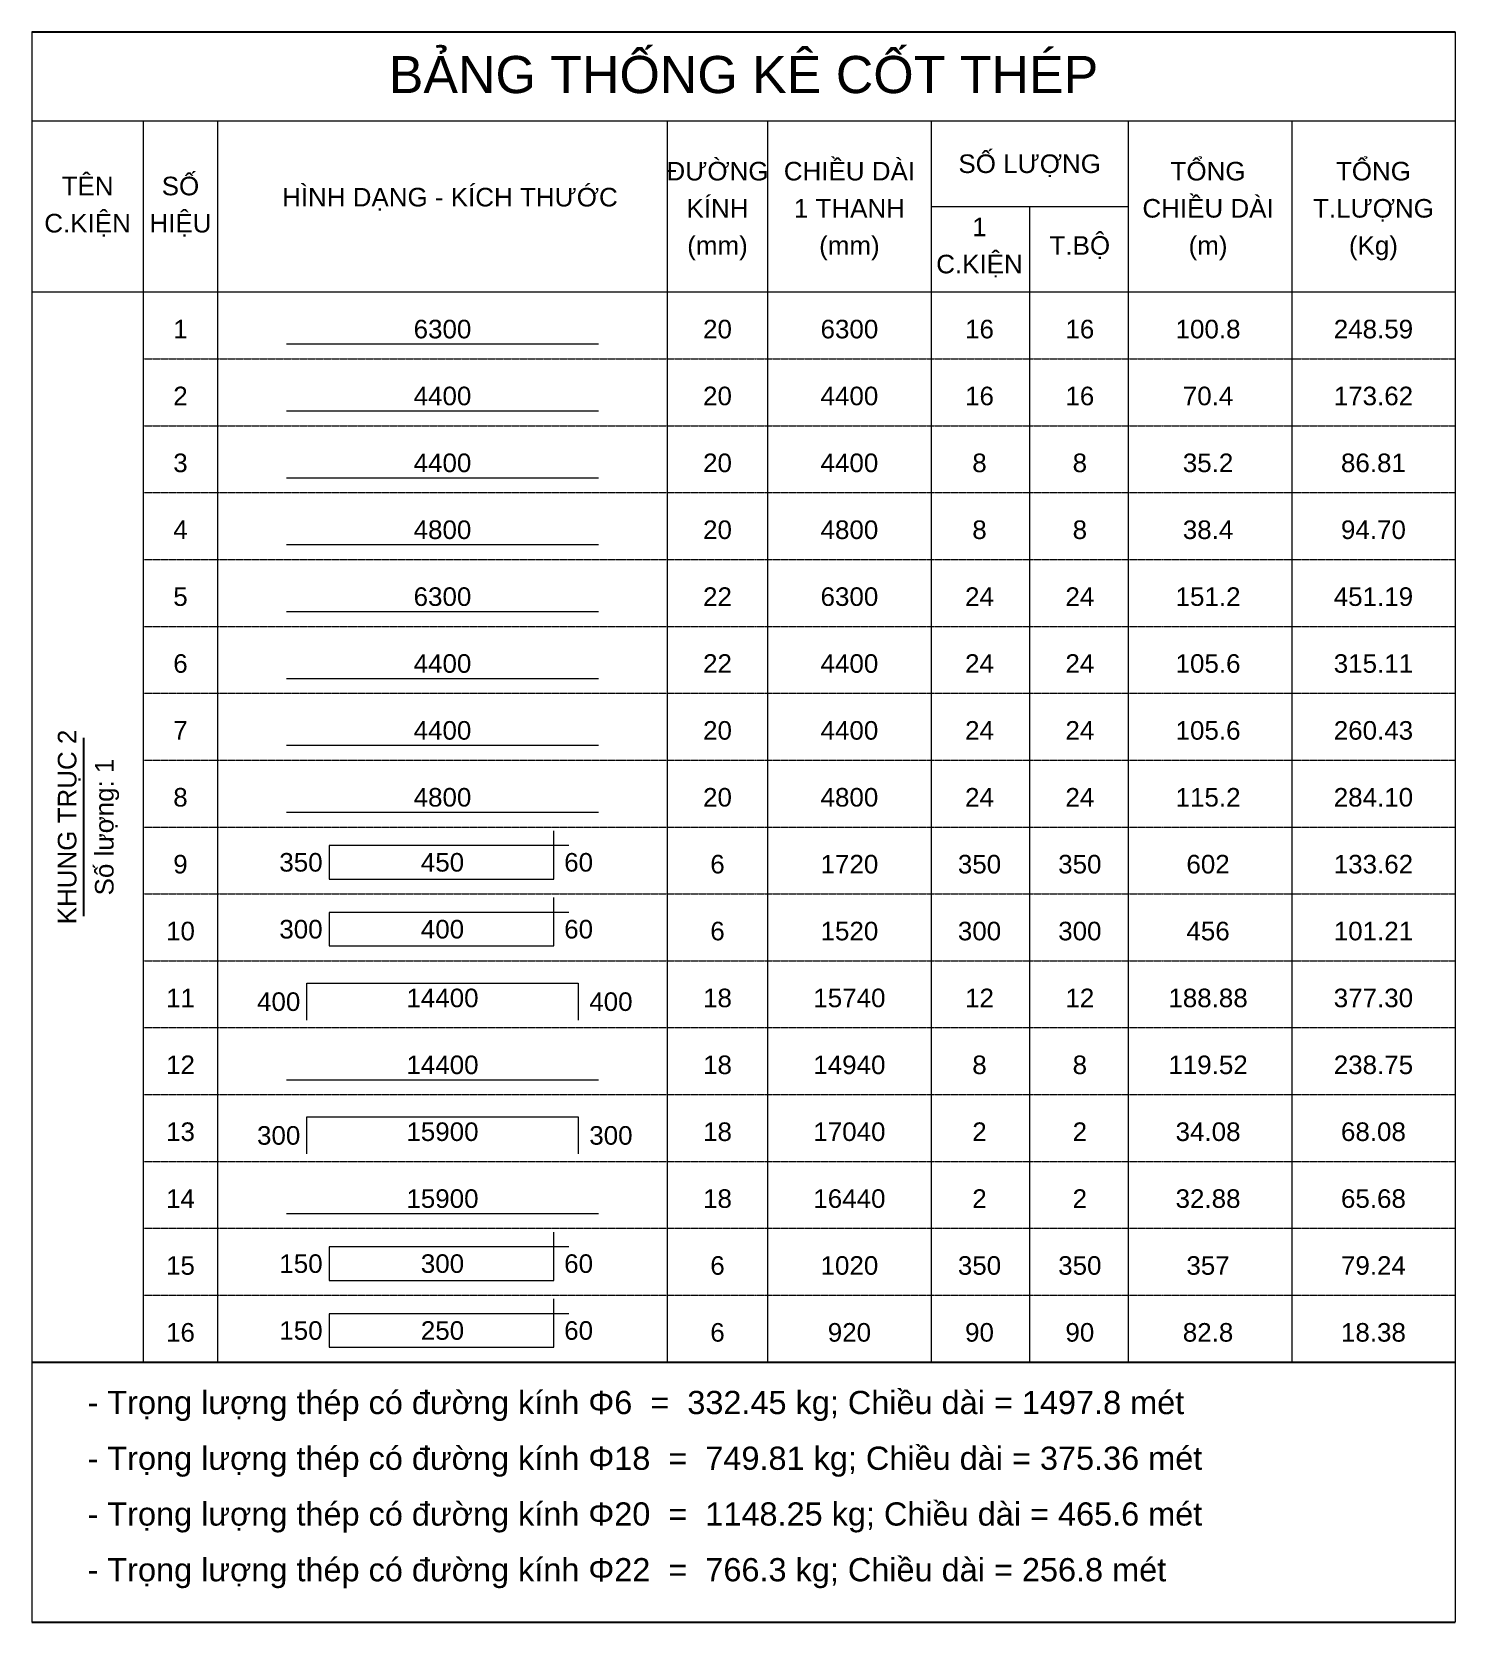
# Model space of a CAD drawing. Header units: inches. Extents: x -959662 to -910219, y 3489550 to 3514317.
# Drawn here: x -929369 to -910219, y 3492917 to 3514317 of the extents above; entities that cross this region are included whole.
import ezdxf
from ezdxf.enums import TextEntityAlignment as Align

# ---------------------------------------------------------------- set-up
doc = ezdxf.new("R2010")
doc.units = ezdxf.units.IN
doc.header["$LTSCALE"] = 3.5
doc.header["$MEASUREMENT"] = 0
doc.linetypes.add('HIDDENX2', pattern=[0.75, 0.5, -0.25])
for name, color, linetype, lineweight in [('Bao', 2, 'Continuous', 0), ('NetMo', 9, 'HIDDENX2', 0), ('Steel', 4, 'Continuous', 0), ('TextThep', 7, 'Continuous', 0)]:
    doc.layers.add(name, color=color, linetype=linetype, lineweight=lineweight)
doc.layers.add('text', color=3, linetype='Continuous')
doc.styles.add('Hoa', font='micross.ttf')
doc.styles.add('Thuong', font='micross.ttf')

msp = doc.modelspace()

# ---------------------------------------------------------------- texts
at = {"layer": 'text', "color": 4, "style": 'Hoa'}
msp.add_text('BẢNG THỐNG KÊ CỐT THÉP', height=500, dxfattribs=at).set_placement((-919793.9, 3513491.9), align=Align.CENTER)
at = {"layer": 'text'}
for s, style, p in [('ĐƯỜNG', 'Hoa', (-920143.9, 3512316.9)), ('CHIỀU DÀI', 'Hoa', (-918368.9, 3512316.9)), ('SỐ LƯỢNG', 'Hoa', (-915943.9, 3512416.9)), ('TỔNG', 'Hoa', (-913543.9, 3512316.9)), ('TỔNG', 'Hoa', (-911318.9, 3512316.9)), ('TÊN', 'Hoa', (-928618.9, 3512116.9)), ('SỐ', 'Hoa', (-927368.9, 3512116.9)), ('HÌNH DẠNG - KÍCH THƯỚC', 'Hoa', (-923743.9, 3511966.9)), ('KÍNH', 'Hoa', (-920143.9, 3511816.9)), ('1 THANH', 'Hoa', (-918368.9, 3511816.9)), ('CHIỀU DÀI', 'Hoa', (-913543.9, 3511816.9)), ('T.LƯỢNG', 'Hoa', (-911318.9, 3511816.9)), ('C.KIỆN', 'Hoa', (-928618.9, 3511616.9)), ('HIỆU', 'Hoa', (-927368.9, 3511616.9)), ('1', 'Hoa', (-916618.9, 3511566.9)), ('(mm)', 'Thuong', (-920143.9, 3511316.9)), ('(mm)', 'Thuong', (-918368.9, 3511316.9)), ('T.BỘ', 'Hoa', (-915268.9, 3511316.9)), ('(m)', 'Thuong', (-913543.9, 3511316.9)), ('(Kg)', 'Thuong', (-911318.9, 3511316.9)), ('C.KIỆN', 'Hoa', (-916618.9, 3511066.9))]:
    msp.add_text(s, height=250, dxfattribs=dict(at, style=style)).set_placement(p, align=Align.CENTER)
at = {"layer": 'text', "style": 'Hoa'}
for s, p in [('KHUNG TRỤC 2', (-928768.9, 3503616.9)), ('Số lượng: 1', (-928268.9, 3503616.9))]:
    msp.add_text(s, height=250, rotation=90.00021, dxfattribs=at).set_placement(p, align=Align.CENTER)
for s, p in [('- Trọng lượng thép có đường kính Φ6  =  332.45 kg; Chiều dài = 1497.8 mét', (-928618.9, 3495716.9)), ('- Trọng lượng thép có đường kính Φ18  =  749.81 kg; Chiều dài = 375.36 mét', (-928618.9, 3494966.9)), ('- Trọng lượng thép có đường kính Φ20  =  1148.25 kg; Chiều dài = 465.6 mét', (-928618.9, 3494216.9)), ('- Trọng lượng thép có đường kính Φ22  =  766.3 kg; Chiều dài = 256.8 mét', (-928618.9, 3493466.9))]:
    msp.add_text(s, height=312.5, dxfattribs=at).set_placement(p)
at = {"layer": 'TextThep', "style": 'Hoa'}
for s, p in [('1', (-927368.9, 3510116.9)), ('6300', (-923843.9, 3510116.9)), ('20', (-920143.9, 3510116.9)), ('6300', (-918368.9, 3510116.9)), ('16', (-916618.9, 3510116.9)), ('16', (-915268.9, 3510116.9)), ('100.8', (-913543.9, 3510116.9)), ('248.59', (-911318.9, 3510116.9)), ('2', (-927368.9, 3509216.9)), ('4400', (-923843.9, 3509216.9)), ('20', (-920143.9, 3509216.9)), ('4400', (-918368.9, 3509216.9)), ('16', (-916618.9, 3509216.9)), ('16', (-915268.9, 3509216.9)), ('70.4', (-913543.9, 3509216.9)), ('173.62', (-911318.9, 3509216.9)), ('3', (-927368.9, 3508316.9)), ('4400', (-923843.9, 3508316.9)), ('20', (-920143.9, 3508316.9)), ('4400', (-918368.9, 3508316.9)), ('8', (-916618.9, 3508316.9)), ('8', (-915268.9, 3508316.9)), ('35.2', (-913543.9, 3508316.9)), ('86.81', (-911318.9, 3508316.9)), ('4', (-927368.9, 3507416.9)), ('4800', (-923843.9, 3507416.9)), ('20', (-920143.9, 3507416.9)), ('4800', (-918368.9, 3507416.9)), ('8', (-916618.9, 3507416.9)), ('8', (-915268.9, 3507416.9)), ('38.4', (-913543.9, 3507416.9)), ('94.70', (-911318.9, 3507416.9)), ('5', (-927368.9, 3506516.9)), ('6300', (-923843.9, 3506516.9)), ('22', (-920143.9, 3506516.9)), ('6300', (-918368.9, 3506516.9)), ('24', (-916618.9, 3506516.9)), ('24', (-915268.9, 3506516.9)), ('151.2', (-913543.9, 3506516.9)), ('451.19', (-911318.9, 3506516.9)), ('6', (-927368.9, 3505616.9)), ('4400', (-923843.9, 3505616.9)), ('22', (-920143.9, 3505616.9)), ('4400', (-918368.9, 3505616.9)), ('24', (-916618.9, 3505616.9)), ('24', (-915268.9, 3505616.9)), ('105.6', (-913543.9, 3505616.9)), ('315.11', (-911318.9, 3505616.9)), ('7', (-927368.9, 3504716.9)), ('4400', (-923843.9, 3504716.9)), ('20', (-920143.9, 3504716.9)), ('4400', (-918368.9, 3504716.9)), ('24', (-916618.9, 3504716.9)), ('24', (-915268.9, 3504716.9)), ('105.6', (-913543.9, 3504716.9)), ('260.43', (-911318.9, 3504716.9)), ('8', (-927368.9, 3503816.9)), ('4800', (-923843.9, 3503816.9)), ('20', (-920143.9, 3503816.9)), ('4800', (-918368.9, 3503816.9)), ('24', (-916618.9, 3503816.9)), ('24', (-915268.9, 3503816.9)), ('115.2', (-913543.9, 3503816.9)), ('284.10', (-911318.9, 3503816.9)), ('9', (-927368.9, 3502916.9)), ('450', (-923843.9, 3502941.9)), ('6', (-920143.9, 3502916.9)), ('10', (-927368.9, 3502016.9)), ('400', (-923843.9, 3502041.9)), ('6', (-920143.9, 3502016.9)), ('11', (-927368.9, 3501116.9)), ('14400', (-923843.9, 3501116.9)), ('18', (-920143.9, 3501116.9)), ('12', (-927368.9, 3500216.9)), ('14400', (-923843.9, 3500216.9)), ('18', (-920143.9, 3500216.9)), ('14940', (-918368.9, 3500216.9)), ('8', (-916618.9, 3500216.9)), ('8', (-915268.9, 3500216.9)), ('119.52', (-913543.9, 3500216.9)), ('238.75', (-911318.9, 3500216.9)), ('13', (-927368.9, 3499316.9)), ('15900', (-923843.9, 3499316.9)), ('18', (-920143.9, 3499316.9)), ('14', (-927368.9, 3498416.9)), ('15900', (-923843.9, 3498416.9)), ('18', (-920143.9, 3498416.9)), ('16440', (-918368.9, 3498416.9)), ('2', (-916618.9, 3498416.9)), ('2', (-915268.9, 3498416.9)), ('32.88', (-913543.9, 3498416.9)), ('65.68', (-911318.9, 3498416.9)), ('15', (-927368.9, 3497516.9)), ('300', (-923843.9, 3497541.9)), ('6', (-920143.9, 3497516.9)), ('16', (-927368.9, 3496616.9)), ('250', (-923843.9, 3496641.9)), ('6', (-920143.9, 3496616.9))]:
    msp.add_text(s, height=250, dxfattribs=at).set_placement(p, align=Align.BOTTOM_CENTER)
for s, p in [('350', (-925456.4, 3502941.9)), ('300', (-925456.4, 3502041.9)), ('400', (-925756.4, 3501066.9)), ('300', (-925756.4, 3499266.9)), ('150', (-925456.4, 3497541.9)), ('150', (-925456.4, 3496641.9))]:
    msp.add_text(s, height=250, dxfattribs=at).set_placement(p, align=Align.BOTTOM_RIGHT)
for s, p in [('60', (-922206.4, 3502941.9)), ('60', (-922206.4, 3502041.9)), ('400', (-921868.9, 3501066.9)), ('300', (-921868.9, 3499266.9)), ('60', (-922206.4, 3497541.9)), ('60', (-922206.4, 3496641.9))]:
    msp.add_text(s, height=250, dxfattribs=at).set_placement(p, align=Align.BOTTOM_LEFT)
at = {"layer": 'TextThep', "color": 7, "style": 'Hoa'}
for s, p in [('1720', (-918368.9, 3502916.9)), ('350', (-916618.9, 3502916.9)), ('350', (-915268.9, 3502916.9)), ('602', (-913543.9, 3502916.9)), ('133.62', (-911318.9, 3502916.9)), ('1520', (-918368.9, 3502016.9)), ('300', (-916618.9, 3502016.9)), ('300', (-915268.9, 3502016.9)), ('456', (-913543.9, 3502016.9)), ('101.21', (-911318.9, 3502016.9)), ('15740', (-918368.9, 3501116.9)), ('12', (-916618.9, 3501116.9)), ('12', (-915268.9, 3501116.9)), ('188.88', (-913543.9, 3501116.9)), ('377.30', (-911318.9, 3501116.9)), ('17040', (-918368.9, 3499316.9)), ('2', (-916618.9, 3499316.9)), ('2', (-915268.9, 3499316.9)), ('34.08', (-913543.9, 3499316.9)), ('68.08', (-911318.9, 3499316.9)), ('1020', (-918368.9, 3497516.9)), ('350', (-916618.9, 3497516.9)), ('350', (-915268.9, 3497516.9)), ('357', (-913543.9, 3497516.9)), ('79.24', (-911318.9, 3497516.9)), ('920', (-918368.9, 3496616.9)), ('90', (-916618.9, 3496616.9)), ('90', (-915268.9, 3496616.9)), ('82.8', (-913543.9, 3496616.9)), ('18.38', (-911318.9, 3496616.9))]:
    msp.add_text(s, height=250, dxfattribs=at).set_placement(p, align=Align.BOTTOM_CENTER)

# ---------------------------------------------------------------- linework, layer by layer
at = {"layer": 'Bao'}
for p, q in [((-929368.9, 3514316.9), (-910218.9, 3514316.9)), ((-929368.9, 3514316.9), (-929368.9, 3492916.9)), ((-910218.9, 3514316.9), (-910218.9, 3492916.9)), ((-929368.9, 3513116.9), (-910218.9, 3513116.9)), ((-927868.9, 3513116.9), (-927868.9, 3496416.9)), ((-926868.9, 3513116.9), (-926868.9, 3496416.9)), ((-920818.9, 3513116.9), (-920818.9, 3496416.9)), ((-919468.9, 3513116.9), (-919468.9, 3496416.9)), ((-917268.9, 3513116.9), (-917268.9, 3496416.9)), ((-914618.9, 3513116.9), (-914618.9, 3496416.9)), ((-912418.9, 3513116.9), (-912418.9, 3496416.9)), ((-917268.9, 3511966.9), (-914618.9, 3511966.9)), ((-915943.9, 3511966.9), (-915943.9, 3496416.9)), ((-929368.9, 3510816.9), (-910218.9, 3510816.9))]:
    msp.add_line(p, q, dxfattribs=at)
at = {"layer": 'NetMo'}
for p, q in [((-927868.9, 3509916.9), (-910218.9, 3509916.9)), ((-927868.9, 3509016.9), (-910218.9, 3509016.9)), ((-927868.9, 3508116.9), (-910218.9, 3508116.9)), ((-927868.9, 3507216.9), (-910218.9, 3507216.9)), ((-927868.9, 3506316.9), (-910218.9, 3506316.9)), ((-927868.9, 3505416.9), (-910218.9, 3505416.9)), ((-927868.9, 3504516.9), (-910218.9, 3504516.9)), ((-927868.9, 3503616.9), (-910218.9, 3503616.9)), ((-927868.9, 3502716.9), (-910218.9, 3502716.9)), ((-927868.9, 3501816.9), (-910218.9, 3501816.9)), ((-927868.9, 3500916.9), (-910218.9, 3500916.9)), ((-927868.9, 3500016.9), (-910218.9, 3500016.9)), ((-927868.9, 3499116.9), (-910218.9, 3499116.9)), ((-927868.9, 3498216.9), (-910218.9, 3498216.9)), ((-927868.9, 3497316.9), (-910218.9, 3497316.9)), ((-927868.9, 3496416.9), (-910218.9, 3496416.9))]:
    msp.add_line(p, q, dxfattribs=at)
at = {"layer": 'Steel'}
for points in [[(-925943.9, 3510116.9), (-921743.9, 3510116.9)], [(-925943.9, 3509216.9), (-921743.9, 3509216.9)], [(-925943.9, 3508316.9), (-921743.9, 3508316.9)], [(-925943.9, 3507416.9), (-921743.9, 3507416.9)], [(-925943.9, 3506516.9), (-921743.9, 3506516.9)], [(-925943.9, 3505616.9), (-921743.9, 3505616.9)], [(-925943.9, 3504716.9), (-921743.9, 3504716.9)], [(-925943.9, 3503816.9), (-921743.9, 3503816.9)], [(-922143.9, 3503366.9), (-925368.9, 3503366.9), (-925368.9, 3502916.9), (-922343.9, 3502916.9), (-922343.9, 3503566.9)], [(-922143.9, 3502466.9), (-925368.9, 3502466.9), (-925368.9, 3502016.9), (-922343.9, 3502016.9), (-922343.9, 3502666.9)], [(-925668.9, 3501016.9), (-925668.9, 3501516.9), (-922018.9, 3501516.9), (-922018.9, 3501016.9)], [(-925943.9, 3500216.9), (-921743.9, 3500216.9)], [(-925668.9, 3499216.9), (-925668.9, 3499716.9), (-922018.9, 3499716.9), (-922018.9, 3499216.9)], [(-925943.9, 3498416.9), (-921743.9, 3498416.9)], [(-922143.9, 3497966.9), (-925368.9, 3497966.9), (-925368.9, 3497516.9), (-922343.9, 3497516.9), (-922343.9, 3498166.9)], [(-922143.9, 3497066.9), (-925368.9, 3497066.9), (-925368.9, 3496616.9), (-922343.9, 3496616.9), (-922343.9, 3497266.9)]]:
    msp.add_lwpolyline(points, dxfattribs=at)
at = {"layer": 'text'}
for p, q in [((-929368.9, 3514316.9), (-910218.9, 3514316.9)), ((-929368.9, 3514316.9), (-910218.9, 3514316.9)), ((-928668.9, 3502416.9), (-928668.9, 3504816.9)), ((-929368.9, 3496416.9), (-910218.9, 3496416.9)), ((-929368.9, 3496416.9), (-910218.9, 3496416.9)), ((-929368.9, 3492916.9), (-910218.9, 3492916.9))]:
    msp.add_line(p, q, dxfattribs=at)

msp.set_redraw_order([(e.dxf.handle, doc.entitydb.next_handle()) for e in msp.query("TEXT MTEXT ATTDEF DIMENSION ARC_DIMENSION")])  # texts and dimensions are drawn at this point

doc.saveas('drawing.dxf')
